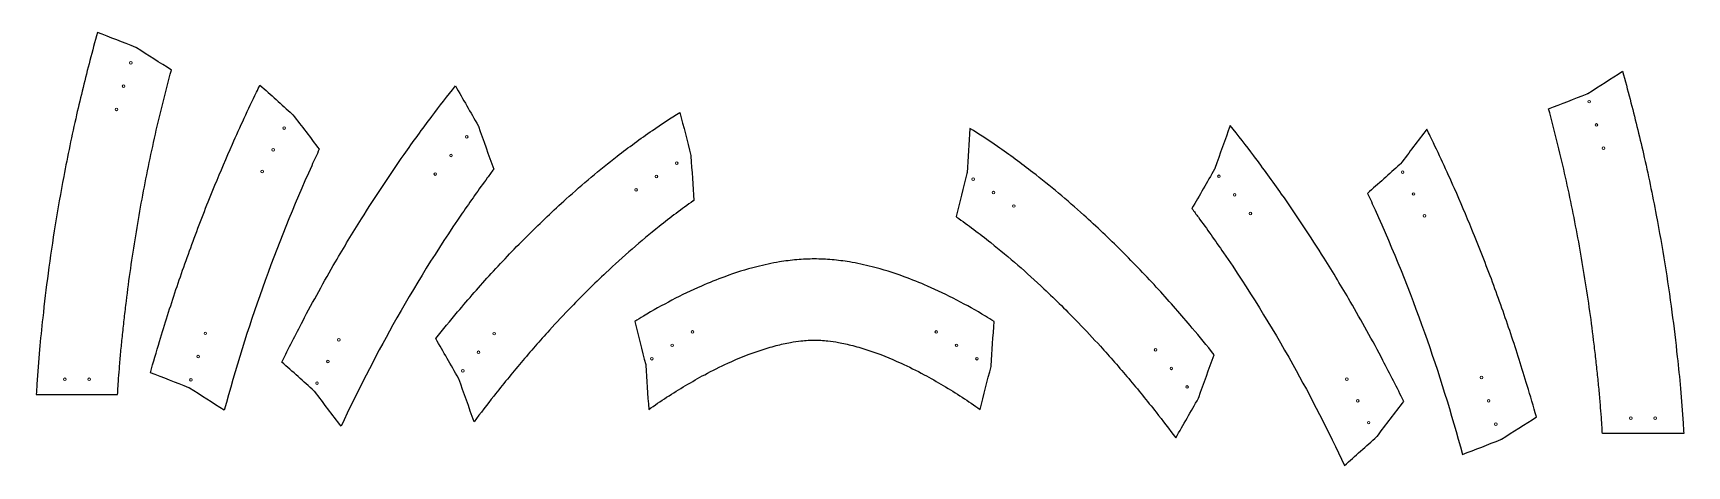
# Model space of a CAD drawing. Header units: inches. Extents: x -1683 to 11264, y -1696 to 4470.
# Drawn here: x 6988 to 7395.5, y -1501.4 to -1394.7 of the extents above; entities that cross this region are included whole.
import ezdxf

# ---------------------------------------------------------------- set-up
doc = ezdxf.new("R2010")
doc.units = ezdxf.units.IN
doc.header["$MEASUREMENT"] = 0
doc.layers.add('Drilling', color=3, linetype='Continuous', lineweight=13)

msp = doc.modelspace()

# ---------------------------------------------------------------- linework, layer by layer
for points, knots in [([(7022.045, -1403.817), (7021.955, -1404.152), (7021.865, -1404.486), (7020.376, -1410.068), (7019.081, -1415.345), (7016.703, -1425.946), (7015.62, -1431.27), (7014.153, -1439.289), (7013.691, -1441.968), (7012.818, -1447.337), (7012.407, -1450.023), (7011.643, -1455.394), (7011.291, -1458.074), (7010.796, -1462.139), (7010.636, -1463.5), (7010.326, -1466.232), (7010.174, -1467.61), (7009.891, -1470.276), (7009.76, -1471.57), (7009.514, -1474.131), (7009.402, -1475.397), (7009.211, -1477.719), (7009.13, -1478.769), (7009.018, -1480.348), (7008.981, -1480.875), (7008.912, -1481.931), (7008.878, -1482.456), (7008.83, -1483.244), (7008.814, -1483.499), (7008.799, -1483.756), (7002.121, -1483.756), (6995.442, -1483.756), (6988.764, -1483.756), (6988.813, -1482.916), (6989.031, -1479.228), (6989.505, -1472.939), (6990.449, -1463.827), (6991.662, -1453.578), (6993.375, -1441.95), (6995.66, -1428.934), (6998.484, -1415.411), (7001.376, -1403.601), (7003.208, -1396.846), (7003.852, -1394.547), (7007.005, -1395.782), (7010.159, -1397.016), (7013.313, -1398.251), (7013.371, -1398.281), (7013.429, -1398.31), (7013.487, -1398.34), (7016.34, -1400.166), (7019.193, -1401.992), (7022.045, -1403.817)], [0, 0, 0, 0, 1.7207959, 1.7207959, 28.7011746, 28.7011746, 55.6815533, 55.6815533, 69.1717426, 69.1717426, 82.661932, 82.661932, 96.1521213, 96.1521213, 102.897216, 102.897216, 109.6423106, 109.6423106, 116.1234361, 116.1234361, 122.6045615, 122.6045615, 127.9298988, 127.9298988, 130.5925674, 130.5925674, 133.255236, 133.255236, 134.510111, 134.510111, 134.510111, 135.510111, 135.510111, 135.510111, 139.4952816, 153.0039987, 165.3645416, 182.8684636, 201.8642477, 221.0087744, 245.4286684, 267.2636263, 278.5659869, 278.5659869, 278.5659869, 279.5659869, 279.5659869, 279.5659869, 280.5659869, 280.5659869, 280.5659869, 281.5659869, 281.5659869, 281.5659869, 281.5659869]), ([(7361.39, -1413.385), (7361.48, -1413.72), (7361.57, -1414.054), (7363.059, -1419.636), (7364.354, -1424.913), (7366.732, -1435.514), (7367.816, -1440.838), (7369.282, -1448.857), (7369.745, -1451.536), (7370.618, -1456.905), (7371.028, -1459.591), (7371.792, -1464.962), (7372.144, -1467.642), (7372.639, -1471.707), (7372.799, -1473.068), (7373.109, -1475.8), (7373.261, -1477.178), (7373.544, -1479.844), (7373.676, -1481.138), (7373.921, -1483.699), (7374.034, -1484.965), (7374.225, -1487.287), (7374.305, -1488.337), (7374.418, -1489.916), (7374.454, -1490.443), (7374.524, -1491.499), (7374.557, -1492.024), (7374.606, -1492.812), (7374.621, -1493.067), (7374.636, -1493.324), (7381.315, -1493.324), (7387.993, -1493.324), (7394.672, -1493.324), (7394.622, -1492.484), (7394.404, -1488.796), (7393.93, -1482.507), (7392.987, -1473.395), (7391.774, -1463.146), (7390.06, -1451.518), (7387.776, -1438.502), (7384.951, -1424.979), (7382.059, -1413.169), (7380.228, -1406.414), (7379.584, -1404.115), (7376.731, -1405.941), (7373.879, -1407.767), (7371.026, -1409.593), (7370.968, -1409.622), (7370.91, -1409.652), (7370.851, -1409.681), (7367.698, -1410.916), (7364.544, -1412.151), (7361.39, -1413.385)], [0, 0, 0, 0, 1.7207959, 1.7207959, 28.7011746, 28.7011746, 55.6815533, 55.6815533, 69.1717426, 69.1717426, 82.661932, 82.661932, 96.1521213, 96.1521213, 102.897216, 102.897216, 109.6423106, 109.6423106, 116.1234361, 116.1234361, 122.6045615, 122.6045615, 127.9298988, 127.9298988, 130.5925674, 130.5925674, 133.255236, 133.255236, 134.510111, 134.510111, 134.510111, 135.510111, 135.510111, 135.510111, 139.4952816, 153.0039987, 165.3645416, 182.8684636, 201.8642477, 221.0087744, 245.4286684, 267.2636263, 278.5659869, 278.5659869, 278.5659869, 279.5659869, 279.5659869, 279.5659869, 280.5659869, 280.5659869, 280.5659869, 281.5659869, 281.5659869, 281.5659869, 281.5659869]), ([(7026.355, -1482.088), (7026.413, -1482.118), (7026.471, -1482.147), (7026.529, -1482.177), (7029.382, -1484.003), (7032.234, -1485.828), (7035.087, -1487.654), (7037.824, -1477.502), (7040.955, -1467.459), (7048.112, -1447.336), (7052.165, -1437.264), (7057.24, -1426.033), (7057.86, -1424.682), (7058.487, -1423.335), (7056.317, -1420.498), (7054.147, -1417.661), (7051.976, -1414.825), (7051.934, -1414.779), (7051.892, -1414.734), (7051.85, -1414.688), (7049.193, -1412.302), (7046.535, -1409.916), (7043.877, -1407.53), (7043.594, -1408.108), (7041.244, -1412.925), (7037.453, -1421.109), (7032.338, -1433.105), (7027.67, -1445.038), (7023.131, -1457.874), (7019.606, -1468.953), (7017.616, -1475.806), (7016.894, -1478.384), (7020.047, -1479.619), (7023.201, -1480.853), (7026.355, -1482.088)], [0, 0, 0, 0, 1, 1, 1, 2, 2, 2, 54.2399614, 54.2399614, 108.2007188, 108.2007188, 115.6030766, 115.6030766, 115.6030766, 116.6030766, 116.6030766, 116.6030766, 117.6030766, 117.6030766, 117.6030766, 118.6030766, 118.6030766, 118.6030766, 121.6514981, 143.9818146, 161.2989419, 183.3898057, 204.6405043, 225.7519388, 238.4270116, 238.4270116, 238.4270116, 239.4270116, 239.4270116, 239.4270116, 239.4270116]), ([(7057.377, -1483.055), (7059.547, -1485.891), (7061.717, -1488.728), (7063.887, -1491.565), (7067.835, -1483.091), (7072.088, -1474.766), (7081.922, -1457.189), (7087.606, -1448), (7095.714, -1436.174), (7097.778, -1433.262), (7100.412, -1429.673), (7100.944, -1428.955), (7101.479, -1428.239), (7100.219, -1424.712), (7098.959, -1421.186), (7097.699, -1417.659), (7097.674, -1417.606), (7097.65, -1417.552), (7097.625, -1417.498), (7095.762, -1414.25), (7093.899, -1411.001), (7092.035, -1407.753), (7090.063, -1410.223), (7085.747, -1415.786), (7077.893, -1426.606), (7069.966, -1438.569), (7061.684, -1452.283), (7055.163, -1464.063), (7050.938, -1472.376), (7049.277, -1475.76), (7051.935, -1478.146), (7054.593, -1480.532), (7057.251, -1482.918), (7057.293, -1482.964), (7057.335, -1483.009), (7057.377, -1483.055)], [0, 0, 0, 0, 1, 1, 1, 47.5583996, 47.5583996, 101.5191569, 101.5191569, 119.4140619, 119.4140619, 123.9144448, 123.9144448, 123.9144448, 124.9144448, 124.9144448, 124.9144448, 125.9144448, 125.9144448, 125.9144448, 126.9144448, 126.9144448, 126.9144448, 141.8776268, 160.2467144, 190.2084646, 209.7905224, 236.0905728, 253.9380827, 253.9380827, 253.9380827, 254.9380827, 254.9380827, 254.9380827, 255.9380827, 255.9380827, 255.9380827, 255.9380827]), ([(7092.859, -1479.891), (7094.119, -1483.417), (7095.379, -1486.943), (7096.639, -1490.47), (7098.231, -1488.339), (7099.848, -1486.23), (7103.692, -1481.349), (7105.941, -1478.592), (7110.524, -1473.161), (7112.847, -1470.502), (7116.974, -1465.967), (7118.769, -1464.055), (7121.987, -1460.728), (7123.396, -1459.304), (7126.241, -1456.493), (7127.672, -1455.11), (7131.239, -1451.751), (7133.384, -1449.808), (7137.75, -1446.015), (7139.969, -1444.168), (7143.606, -1441.271), (7145.003, -1440.188), (7147.802, -1438.081), (7149.205, -1437.057), (7150.67, -1436.024), (7150.726, -1435.984), (7150.782, -1435.945), (7150.542, -1432.308), (7150.302, -1428.67), (7150.062, -1425.033), (7150.053, -1424.973), (7150.043, -1424.913), (7150.034, -1424.853), (7149.138, -1421.32), (7148.243, -1417.787), (7147.347, -1414.254), (7145.047, -1415.677), (7139.781, -1419.125), (7130.317, -1426.106), (7120.106, -1434.672), (7109.864, -1444.425), (7100.944, -1453.718), (7093.417, -1462.337), (7088.961, -1467.773), (7087.195, -1469.984), (7089.058, -1473.233), (7090.921, -1476.481), (7092.784, -1479.73), (7092.809, -1479.783), (7092.834, -1479.837), (7092.859, -1479.891)], [0, 0, 0, 0, 1, 1, 1, 14.3945221, 14.3945221, 32.2894271, 32.2894271, 50.1843321, 50.1843321, 63.5762954, 63.5762954, 73.7582406, 73.7582406, 83.9401858, 83.9401858, 98.946111, 98.946111, 113.9520362, 113.9520362, 123.1594381, 123.1594381, 132.3668399, 132.3668399, 132.7347222, 132.7347222, 132.7347222, 133.7347222, 133.7347222, 133.7347222, 134.7347222, 134.7347222, 134.7347222, 135.7347222, 135.7347222, 135.7347222, 148.5380384, 165.5310386, 191.3844557, 211.5837775, 232.473757, 252.3502836, 265.7479437, 265.7479437, 265.7479437, 266.7479437, 266.7479437, 266.7479437, 267.7479437, 267.7479437, 267.7479437, 267.7479437]), ([(7218.058, -1429.311), (7218.068, -1429.251), (7218.077, -1429.191), (7218.087, -1429.131), (7218.327, -1425.494), (7218.567, -1421.856), (7218.807, -1418.219), (7221.107, -1419.642), (7226.373, -1423.091), (7235.837, -1430.071), (7246.048, -1438.637), (7256.29, -1448.391), (7265.21, -1457.684), (7272.737, -1466.302), (7277.193, -1471.739), (7278.959, -1473.95), (7277.699, -1477.477), (7276.439, -1481.003), (7275.179, -1484.529), (7275.154, -1484.583), (7275.129, -1484.637), (7275.104, -1484.69), (7273.241, -1487.939), (7271.378, -1491.187), (7269.515, -1494.436), (7267.923, -1492.304), (7266.305, -1490.196), (7262.461, -1485.315), (7260.213, -1482.558), (7255.63, -1477.127), (7253.307, -1474.468), (7249.18, -1469.933), (7247.384, -1468.02), (7244.167, -1464.694), (7242.757, -1463.27), (7239.913, -1460.459), (7238.482, -1459.076), (7234.915, -1455.717), (7232.77, -1453.773), (7228.403, -1449.981), (7226.184, -1448.133), (7222.548, -1445.237), (7221.15, -1444.153), (7218.352, -1442.047), (7216.949, -1441.023), (7215.484, -1439.99), (7215.428, -1439.95), (7215.371, -1439.91), (7216.267, -1436.377), (7217.163, -1432.844), (7218.058, -1429.311)], [0, 0, 0, 0, 1, 1, 1, 2, 2, 2, 14.8033162, 31.7963165, 57.6497335, 77.8490554, 98.7390349, 118.6155614, 132.0132215, 132.0132215, 132.0132215, 133.0132215, 133.0132215, 133.0132215, 134.0132215, 134.0132215, 134.0132215, 135.0132215, 135.0132215, 135.0132215, 148.4077436, 148.4077436, 166.3026486, 166.3026486, 184.1975536, 184.1975536, 197.5895169, 197.5895169, 207.7714621, 207.7714621, 217.9534073, 217.9534073, 232.9593325, 232.9593325, 247.9652578, 247.9652578, 257.1726596, 257.1726596, 266.3800614, 266.3800614, 266.7479437, 266.7479437, 266.7479437, 267.7479437, 267.7479437, 267.7479437, 267.7479437]), ([(7279.085, -1428.205), (7279.11, -1428.152), (7279.135, -1428.098), (7279.159, -1428.044), (7280.42, -1424.518), (7281.68, -1420.992), (7282.94, -1417.465), (7284.912, -1419.935), (7289.228, -1425.499), (7297.082, -1436.318), (7305.009, -1448.281), (7313.291, -1461.995), (7319.812, -1473.775), (7324.037, -1482.088), (7325.698, -1485.472), (7323.527, -1488.309), (7321.357, -1491.145), (7319.187, -1493.982), (7319.145, -1494.028), (7319.103, -1494.073), (7319.061, -1494.118), (7316.403, -1496.505), (7313.745, -1498.891), (7311.088, -1501.277), (7307.14, -1492.803), (7302.887, -1484.478), (7293.053, -1466.901), (7287.37, -1457.712), (7279.261, -1445.886), (7277.197, -1442.975), (7274.563, -1439.385), (7274.031, -1438.667), (7273.496, -1437.951), (7275.359, -1434.702), (7277.222, -1431.454), (7279.085, -1428.205)], [0, 0, 0, 0, 1, 1, 1, 2, 2, 2, 16.963182, 35.3322696, 65.2940198, 84.8760776, 111.176128, 129.0236379, 129.0236379, 129.0236379, 130.0236379, 130.0236379, 130.0236379, 131.0236379, 131.0236379, 131.0236379, 132.0236379, 132.0236379, 132.0236379, 178.5820375, 178.5820375, 232.5427948, 232.5427948, 250.4376998, 250.4376998, 254.9380827, 254.9380827, 254.9380827, 255.9380827, 255.9380827, 255.9380827, 255.9380827]), ([(7324.743, -1427.065), (7324.785, -1427.019), (7324.827, -1426.974), (7324.869, -1426.928), (7327.039, -1424.092), (7329.21, -1421.255), (7331.38, -1418.418), (7331.664, -1418.996), (7334.013, -1423.814), (7337.805, -1431.998), (7342.919, -1443.994), (7347.587, -1455.927), (7352.126, -1468.763), (7355.651, -1479.842), (7357.641, -1486.695), (7358.364, -1489.273), (7355.511, -1491.099), (7352.658, -1492.924), (7349.806, -1494.75), (7349.748, -1494.78), (7349.69, -1494.809), (7349.631, -1494.839), (7346.478, -1496.074), (7343.324, -1497.308), (7340.17, -1498.543), (7337.434, -1488.39), (7334.303, -1478.348), (7327.145, -1458.224), (7323.092, -1448.152), (7318.018, -1436.922), (7317.398, -1435.571), (7316.77, -1434.223), (7319.428, -1431.837), (7322.085, -1429.451), (7324.743, -1427.065)], [0, 0, 0, 0, 1, 1, 1, 2, 2, 2, 5.0484215, 27.378738, 44.6958653, 66.7867291, 88.0374277, 109.1488622, 121.823935, 121.823935, 121.823935, 122.823935, 122.823935, 122.823935, 123.823935, 123.823935, 123.823935, 124.823935, 124.823935, 124.823935, 177.0638965, 177.0638965, 231.0246538, 231.0246538, 238.4270116, 238.4270116, 238.4270116, 239.4270116, 239.4270116, 239.4270116, 239.4270116]), ([(7138.941, -1476.53), (7138.932, -1476.47), (7138.922, -1476.41), (7138.913, -1476.35), (7138.017, -1472.817), (7137.121, -1469.284), (7136.226, -1465.75), (7136.937, -1465.311), (7142.233, -1462.092), (7149.562, -1458.222), (7159.005, -1454.414), (7165.431, -1452.388), (7171.4, -1451.112), (7176.157, -1450.496), (7179.041, -1450.363), (7180.489, -1450.361), (7181.936, -1450.363), (7184.82, -1450.496), (7189.577, -1451.112), (7195.546, -1452.388), (7201.972, -1454.414), (7211.415, -1458.222), (7218.744, -1462.092), (7224.041, -1465.311), (7224.752, -1465.75), (7224.512, -1469.388), (7224.272, -1473.025), (7224.032, -1476.662), (7224.022, -1476.722), (7224.013, -1476.782), (7224.003, -1476.842), (7223.107, -1480.375), (7222.212, -1483.908), (7221.316, -1487.442), (7219.853, -1486.413), (7218.382, -1485.417), (7215.356, -1483.449), (7213.799, -1482.479), (7210.663, -1480.613), (7209.093, -1479.722), (7205.622, -1477.86), (7203.722, -1476.911), (7199.156, -1474.817), (7196.492, -1473.749), (7192.56, -1472.438), (7191.245, -1472.047), (7188.736, -1471.398), (7187.547, -1471.136), (7185.507, -1470.77), (7184.645, -1470.644), (7183.22, -1470.487), (7182.642, -1470.439), (7181.534, -1470.377), (7181.008, -1470.362), (7180.489, -1470.361), (7179.969, -1470.362), (7179.443, -1470.377), (7178.336, -1470.439), (7177.757, -1470.487), (7176.332, -1470.644), (7175.47, -1470.77), (7173.43, -1471.136), (7172.241, -1471.398), (7169.732, -1472.047), (7168.417, -1472.438), (7164.485, -1473.749), (7161.821, -1474.817), (7157.255, -1476.911), (7155.355, -1477.86), (7151.885, -1479.722), (7150.315, -1480.613), (7147.178, -1482.479), (7145.622, -1483.449), (7142.595, -1485.417), (7141.125, -1486.413), (7139.661, -1487.442), (7139.421, -1483.805), (7139.181, -1480.167), (7138.941, -1476.53)], [0, 0, 0, 0, 1, 1, 1, 2, 2, 2, 5.9570233, 31.329817, 41.1173589, 54.1454814, 63.1740785, 69.9833326, 76.8314803, 76.8314803, 76.8314803, 83.6796279, 90.488882, 99.5174791, 112.5456016, 122.3331435, 147.7059372, 151.6629605, 151.6629605, 151.6629605, 152.6629605, 152.6629605, 152.6629605, 153.6629605, 153.6629605, 153.6629605, 154.6629605, 154.6629605, 154.6629605, 164.2258267, 164.2258267, 174.1565751, 174.1565751, 184.0873236, 184.0873236, 196.1043898, 196.1043898, 212.9884236, 212.9884236, 221.6522894, 221.6522894, 229.7904468, 229.7904468, 236.0204492, 236.0204492, 240.5132902, 240.5132902, 244.6755092, 244.6755092, 244.6755092, 248.8377282, 248.8377282, 253.3305691, 253.3305691, 259.5605716, 259.5605716, 267.698729, 267.698729, 276.3625947, 276.3625947, 293.2466286, 293.2466286, 305.2636948, 305.2636948, 315.1944432, 315.1944432, 325.1251917, 325.1251917, 334.6880579, 334.6880579, 334.6880579, 335.6880579, 335.6880579, 335.6880579, 335.6880579])]:
    msp.add_open_spline(points, degree=3, knots=knots)
at = {"layer": 'Drilling'}
for centre in [(7012.062, -1402.048), (7010.289, -1407.78), (7008.516, -1413.512), (7371.373, -1411.616), (7049.833, -1418.111), (7373.147, -1417.348), (7094.821, -1420.287), (7047.134, -1423.47), (7090.947, -1424.869), (7374.92, -1423.08), (7044.435, -1428.829), (7087.073, -1429.451), (7141.55, -1430.052), (7146.56, -1426.75), (7280.155, -1429.999), (7325.424, -1429), (7136.541, -1433.354), (7219.594, -1430.716), (7224.603, -1434.018), (7284.028, -1434.581), (7328.123, -1434.359), (7229.613, -1437.32), (7287.902, -1439.163), (7330.822, -1439.718), (7030.423, -1468.689), (7063.33, -1470.266), (7101.601, -1468.772), (7150.467, -1468.341), (7210.51, -1468.341), (7028.65, -1474.421), (7097.727, -1473.354), (7140.448, -1474.945), (7145.458, -1471.643), (7215.519, -1471.643), (7220.529, -1474.945), (7264.553, -1472.738), (7060.631, -1475.624), (7093.854, -1477.936), (7268.426, -1477.32), (6995.781, -1480.006), (7001.781, -1480.006), (7026.877, -1480.153), (7057.932, -1480.983), (7272.3, -1481.902), (7311.645, -1479.978), (7344.834, -1479.578), (7314.344, -1485.336), (7346.607, -1485.31), (7317.043, -1490.695), (7348.38, -1491.042), (7381.654, -1489.574), (7387.654, -1489.574)]:
    msp.add_circle(centre, 0.323, dxfattribs=at)

doc.saveas('drawing.dxf')
